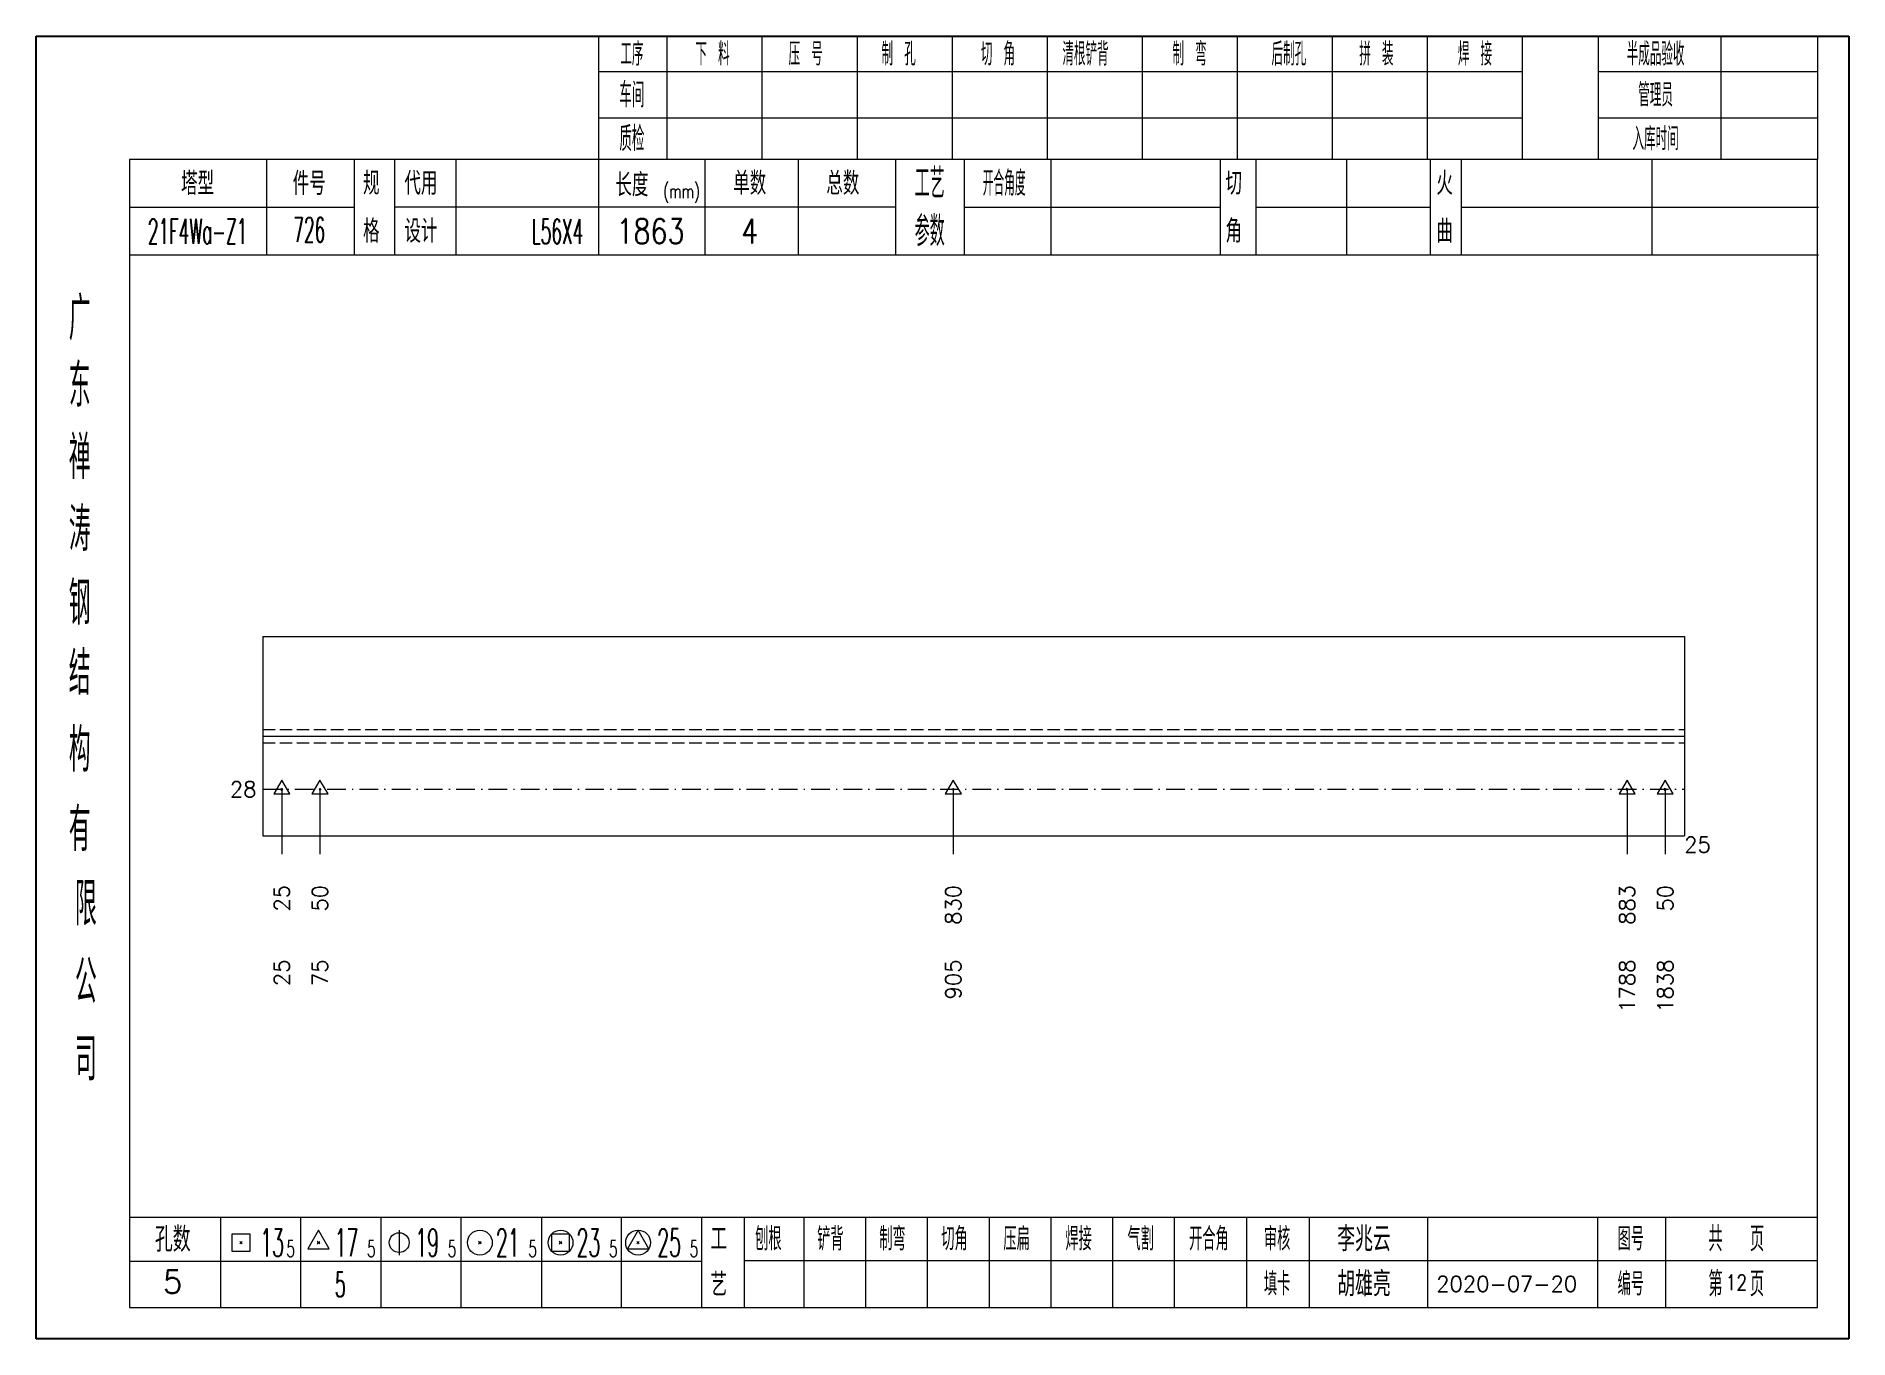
# Model space of a CAD drawing. Extents: x 1310 to 15542, y -76 to 8381.
# Drawn here: x 4949.9 to 5242, y 1943.8 to 2153.8 of the extents above; entities that cross this region are included whole.
import ezdxf
from ezdxf.enums import TextEntityAlignment as Align

# ---------------------------------------------------------------- set-up
doc = ezdxf.new("R2010")
doc.units = 0
doc.header["$MEASUREMENT"] = 0
doc.linetypes.add('一点画线', pattern=[5.2, 3, -1, 0.2, -1])
doc.linetypes.add('虚线', pattern=[2.75, 2, -0.75])
doc.layers.get('0').update_dxf_attribs({"linetype": 'CONTINUOUS', "lineweight": 25})
for name, color, linetype, lineweight in [('1', 7, 'CONTINUOUS', 25), ('4', 7, 'CONTINUOUS', 25), ('5', 7, 'CONTINUOUS', 25)]:
    doc.layers.add(name, color=color, linetype=linetype, lineweight=lineweight)
doc.styles.get("Standard").update_dxf_attribs({"font": 'simplex.shx', "width": 0.7, "height": 3, "bigfont": 'gbhzfs.shx'})

msp = doc.modelspace()

# ---------------------------------------------------------------- texts
at = {"color": 7, "linetype": 'Continuous', "lineweight": 13}
msp.add_text('28', height=2.5, dxfattribs=at).set_placement((4985.352, 2032.403), align=Align.MIDDLE_RIGHT)
at = {"layer": '1', "color": 7, "linetype": 'Continuous', "lineweight": 13}
msp.add_text('25', height=2.5, dxfattribs=at).set_placement((5215.482, 2023.474), align=Align.MIDDLE_LEFT)
at = {"layer": '1', "color": 8, "linetype": 'Continuous', "lineweight": 9}
for s, p in [('25', (4989.426, 2016.974)), ('50', (4995.576, 2016.974)), ('830', (5097.657, 2016.974)), ('883', (5206.257, 2016.974)), ('50', (5212.407, 2016.974))]:
    msp.add_text(s, height=2.5, rotation=90, dxfattribs=at).set_placement(p, align=Align.MIDDLE_RIGHT)
at = {"layer": '1', "color": 7, "linetype": 'Continuous', "lineweight": 13}
for s, p in [('25', (4989.426, 2004.974)), ('75', (4995.576, 2004.974)), ('905', (5097.657, 2004.974)), ('1788', (5206.257, 2004.974)), ('1838', (5212.407, 2004.974))]:
    msp.add_text(s, height=2.5, rotation=90, dxfattribs=at).set_placement(p, align=Align.MIDDLE_RIGHT)
at = {"layer": '4', "color": 1, "linetype": 'Continuous', "lineweight": 25}
for s, height, width, p in [('工序', 3.7, 0.7, (5045.852, 2150.931)), ('下 料', 3.7, 0.7, (5058.852, 2150.931)), ('制 孔', 3.7, 0.7, (5088.852, 2150.931)), ('切 角', 3.7, 0.7, (5104.852, 2150.931)), ('清根铲背 ', 3.7, 0.7, (5119.852, 2150.931)), (' 制 弯', 3.7, 0.7, (5134.852, 2150.931)), (' 后制孔', 3.7, 0.7, (5150.852, 2150.931)), ('拼 装', 3.7, 0.7, (5165.852, 2150.931)), (' 焊 接', 3.7, 0.7, (5180.852, 2150.931)), ('半成品验收', 3.7, 0.7, (5210.852, 2150.931)), ('压 号', 3.7, 0.7, (5073.852, 2150.931)), ('车间', 4, 0.7, (5045.852, 2144.331)), ('管理员', 3.7, 0.7, (5210.852, 2144.331)), ('质检', 4, 0.7, (5045.852, 2137.271)), ('入库时间', 3.7, 0.7, (5210.852, 2137.271)), ('工艺', 4.8, 0.7, (5093.852, 2130.091)), ('(mm)', 2.24, 0.7, (5053.852, 2128.831)), ('开合角度', 4, 0.6, (5105.852, 2130.091)), ('21F4Wa-Z1', 4, 0.5, (4975.852, 2122.351)), ('726', 4, 0.5, (4993.852, 2122.601)), ('L56X4', 4, 0.5, (5033.852, 2122.331)), ('1863', 4, 0.8, (5048.852, 2122.381)), ('4', 4, 0.8, (5064.852, 2122.381)), ('参数', 4.8, 0.7, (5093.852, 2122.381)), ('广', 6.96, 0.7, (4956.852, 2108.301)), ('东', 6.96, 0.7, (4956.852, 2097.511)), ('禅', 6.96, 0.7, (4956.852, 2085.921)), ('涛', 6.96, 0.7, (4956.852, 2074.321)), ('钢', 6.96, 0.7, (4956.852, 2062.431)), ('结', 6.96, 0.7, (4956.852, 2051.121)), ('构', 6.96, 0.7, (4956.852, 2038.741)), ('有', 6.96, 0.7, (4956.852, 2025.931)), ('限', 6.96, 0.7, (4957.852, 2013.931)), ('公', 6.96, 0.7, (4957.852, 2001.391)), ('司', 6.96, 0.7, (4957.852, 1988.911)), ('13', 4.47, 0.5, (4987.852, 1959.331)), ('17', 4.47, 0.5, (4999.852, 1959.331)), ('19', 4.47, 0.5, (5012.852, 1959.331)), ('21', 4.47, 0.5, (5025.852, 1959.331)), ('23', 4.47, 0.5, (5038.852, 1959.331)), ('25', 4.47, 0.5, (5051.852, 1959.331)), ('刨根', 3.7, 0.8, (5067.852, 1959.931)), ('铲背', 3.7, 0.8, (5077.852, 1959.931)), ('制弯', 3.7, 0.8, (5087.852, 1959.931)), ('切角', 3.7, 0.8, (5097.852, 1959.931)), ('压扁', 3.7, 0.8, (5107.852, 1959.931)), ('焊接', 3.7, 0.8, (5117.852, 1959.931)), ('气割', 3.7, 0.8, (5127.852, 1959.931)), ('开合角', 3.7, 0.8, (5138.852, 1959.931)), ('审核', 3.7, 0.8, (5149.852, 1959.931)), ('图号', 3.7, 0.8, (5206.852, 1959.931)), ('共  页', 4, 0.8, (5223.852, 1959.931)), ('5', 2.68, 0.6, (4990.852, 1958.331)), ('5', 2.68, 0.6, (5003.852, 1958.331)), ('5', 2.68, 0.6, (5016.852, 1958.331)), ('5', 2.68, 0.6, (5029.852, 1958.331)), ('5', 2.68, 0.6, (5042.852, 1958.331)), ('5', 2.68, 0.6, (5055.852, 1958.331)), ('5', 4, 0.5, (4998.852, 1952.581)), ('填卡', 3.7, 0.8, (5149.852, 1952.661)), ('编号', 3.7, 0.8, (5206.852, 1952.661)), ('第  页', 4, 0.8, (5223.852, 1952.661))]:
    msp.add_text(s, height=height, dxfattribs=dict(at, width=width)).set_placement(p, align=Align.MIDDLE_CENTER)
for s, height, p in [('塔型', 3.7, (4975.852, 2130.061)), ('件号', 3.7, (4993.852, 2130.061)), ('规', 3.7, (5003.852, 2130.091)), ('代用', 3.7, (5011.852, 2130.091)), ('长度', 3.7, (5045.852, 2129.831)), ('单数', 3.7, (5064.852, 2130.091)), ('总数', 3.7, (5079.852, 2130.091)), ('切', 3.7, (5142.852, 2130.091)), ('火', 3.7, (5176.852, 2130.091)), ('格', 3.7, (5003.852, 2122.381)), ('设计', 3.7, (5011.852, 2122.381)), ('角', 3.7, (5142.852, 2122.381)), ('曲', 3.7, (5176.852, 2122.381)), ('孔数', 4, (4971.852, 1959.851)), ('工', 3.7, (5059.852, 1959.931)), ('李兆云', 4, (5163.852, 1959.931)), ('5', 3.7, (4971.852, 1953.021)), ('艺', 3.7, (5059.852, 1952.581)), ('胡雄亮', 4, (5163.852, 1952.661)), ('2020-07-20', 2.5, (5186.852, 1952.661))]:
    msp.add_text(s, height=height, dxfattribs=at).set_placement(p, align=Align.MIDDLE_CENTER)
at = {"layer": '4', "color": 6, "linetype": 'Continuous', "lineweight": 25, "width": 0.8}
msp.add_text('12', height=2.5, dxfattribs=at).set_placement((5223.877, 1952.889), align=Align.MIDDLE_CENTER)

# ---------------------------------------------------------------- blocks, each defined once
blk = doc.blocks.new('孔17.5')
at = {"layer": '5', "color": 7, "linetype": 'Continuous', "lineweight": 13}
for p, q in [((0, 1), (-0.866, -0.5)), ((-0.1, -0.1), (0.1, 0.1)), ((0.1, -0.1), (-0.1, 0.1)), ((0.866, -0.5), (0, 1)), ((-0.866, -0.5), (0.866, -0.5))]:
    blk.add_line(p, q, dxfattribs=at)
blk = doc.blocks.new('CTJGK')
at = {"color": 6, "linetype": 'Continuous'}
for p, q in [((0, 209.97), (292.13, 209.97)), ((0, 0), (0, 209.97)), ((292.13, 209.97), (292.13, 0)), ((292.13, 0), (0, 0))]:
    blk.add_line(p, q, dxfattribs=at)

# ---------------------------------------------------------------- linework, layer by layer
at = {"color": 7, "linetype": 'Continuous', "lineweight": 18}
for p, q in [((4986.352, 2057.046), (4986.352, 2024.903)), ((4986.352, 2057.046), (5215.482, 2057.046)), ((5215.482, 2057.046), (5215.482, 2024.903)), ((4986.352, 2040.974), (5215.482, 2040.974))]:
    msp.add_line(p, q, dxfattribs=at)
at = {"color": 1, "linetype": '虚线', "lineweight": 18}
for p, q in [((4986.352, 2042.046), (5215.482, 2042.046)), ((4986.352, 2039.903), (5215.482, 2039.903))]:
    msp.add_line(p, q, dxfattribs=at)
at = {"color": 3, "linetype": '一点画线', "lineweight": 13}
msp.add_line((4986.352, 2032.403), (5215.482, 2032.403), dxfattribs=at)
at = {"color": 7, "linetype": 'Continuous', "lineweight": 13}
for p, q in [((4989.426, 2032.403), (4989.426, 2021.974)), ((4995.576, 2032.403), (4995.576, 2021.974)), ((5097.657, 2032.403), (5097.657, 2021.974)), ((5206.257, 2032.403), (5206.257, 2021.974)), ((5212.407, 2032.403), (5212.407, 2021.974))]:
    msp.add_line(p, q, dxfattribs=at)
at = {"layer": '1', "color": 7, "linetype": 'Continuous', "lineweight": 18}
msp.add_line((4986.352, 2024.903), (5215.482, 2024.903), dxfattribs=at)
at = {"layer": '4', "color": 1, "linetype": 'Continuous', "lineweight": 18}
for p, q in [((4949.852, 2153.801), (4949.852, 1943.831)), ((5241.982, 2153.801), (4949.852, 2153.801)), ((5040.482, 2153.801), (5040.482, 2133.961)), ((5051.512, 2153.801), (5051.512, 2133.941)), ((5066.822, 2153.801), (5066.822, 2133.941)), ((5082.142, 2153.801), (5082.142, 2133.941)), ((5097.452, 2153.801), (5097.452, 2133.941)), ((5112.762, 2153.801), (5112.762, 2133.941)), ((5128.072, 2153.801), (5128.072, 2133.941)), ((5143.392, 2153.801), (5143.392, 2133.941)), ((5158.702, 2153.801), (5158.702, 2133.941)), ((5174.012, 2153.801), (5174.012, 2133.941)), ((5189.322, 2153.801), (5189.322, 2133.961)), ((5189.322, 2153.801), (5189.322, 2133.941)), ((5201.602, 2153.801), (5201.602, 2133.941)), ((5221.352, 2153.801), (5221.352, 2133.941)), ((5236.932, 2153.801), (5236.932, 2133.941)), ((5241.982, 2124.001), (5241.982, 2153.801)), ((5189.322, 2148.071), (5040.482, 2148.071)), ((5236.932, 2148.071), (5201.602, 2148.071)), ((5189.322, 2140.591), (5040.482, 2140.591)), ((5236.932, 2140.591), (5201.602, 2140.591)), ((4964.862, 2133.941), (4964.862, 1948.881)), ((5236.932, 2133.941), (4964.862, 2133.941)), ((4986.982, 2133.951), (4986.982, 2118.531)), ((5001.132, 2118.531), (5001.132, 2133.941)), ((5007.632, 2118.531), (5007.632, 2133.941)), ((5017.502, 2133.941), (5017.502, 2118.531)), ((5040.482, 2133.961), (5040.482, 2118.531)), ((5057.602, 2133.941), (5057.602, 2118.531)), ((5072.652, 2133.941), (5072.652, 2118.531)), ((5088.352, 2133.941), (5088.352, 2118.531)), ((5099.412, 2133.941), (5099.412, 2118.531)), ((5113.362, 2133.941), (5113.362, 2118.531)), ((5140.662, 2133.941), (5140.662, 2118.531)), ((5146.422, 2133.941), (5146.422, 2118.531)), ((5161.042, 2133.941), (5161.042, 2118.531)), ((5174.502, 2133.941), (5174.502, 2118.531)), ((5179.492, 2133.941), (5179.492, 2118.531)), ((5210.232, 2133.941), (5210.232, 2118.531)), ((5236.932, 1948.881), (5236.932, 2133.941)), ((5001.132, 2126.181), (4964.862, 2126.181)), ((5088.352, 2126.231), (5007.632, 2126.231)), ((5099.412, 2126.231), (5140.662, 2126.231)), ((5146.422, 2126.231), (5174.502, 2126.231)), ((5179.492, 2126.231), (5237.112, 2126.231)), ((5241.982, 1943.831), (5241.982, 2124.001)), ((5237.112, 2118.531), (4964.862, 2118.531)), ((4964.862, 1963.411), (5236.932, 1963.411)), ((4979.552, 1963.411), (4979.552, 1948.881)), ((4992.482, 1948.881), (4992.482, 1963.411)), ((5005.412, 1963.411), (5005.412, 1948.881)), ((5018.332, 1948.881), (5018.332, 1963.411)), ((5031.262, 1963.411), (5031.262, 1948.881)), ((5044.192, 1948.881), (5044.192, 1963.411)), ((5057.112, 1948.881), (5057.112, 1963.411)), ((5063.982, 1948.881), (5063.982, 1963.411)), ((5073.642, 1948.881), (5073.642, 1963.411)), ((5083.582, 1948.881), (5083.582, 1963.411)), ((5093.522, 1948.881), (5093.522, 1963.411)), ((5103.472, 1948.881), (5103.472, 1963.411)), ((5113.412, 1948.881), (5113.412, 1963.411)), ((5123.352, 1948.881), (5123.352, 1963.411)), ((5133.302, 1948.881), (5133.302, 1963.411)), ((5144.942, 1948.881), (5144.942, 1963.411)), ((5155.092, 1948.881), (5155.092, 1963.411)), ((5174.152, 1948.881), (5174.152, 1963.411)), ((5201.532, 1948.881), (5201.532, 1963.411)), ((5212.492, 1948.881), (5212.492, 1963.411)), ((5057.112, 1956.281), (4964.862, 1956.281)), ((5063.942, 1956.441), (5236.932, 1956.441)), ((4964.862, 1948.881), (5236.932, 1948.881)), ((4949.852, 1943.831), (5241.982, 1943.831))]:
    msp.add_line(p, q, dxfattribs=at)
at = {"layer": '4', "color": 7, "linetype": 'Continuous', "lineweight": 13}
for p, q in [((4981.438, 1957.917), (4981.438, 1960.745)), ((4981.438, 1960.745), (4984.266, 1960.745)), ((4984.266, 1960.745), (4984.266, 1957.917)), ((4995.352, 1961.331), (4993.62, 1958.331)), ((4997.084, 1958.331), (4995.352, 1961.331)), ((5008.352, 1961.331), (5008.352, 1957.331)), ((5032.938, 1957.917), (5032.938, 1960.745)), ((5032.938, 1960.745), (5035.766, 1960.745)), ((5035.766, 1960.745), (5035.766, 1957.917)), ((5046.852, 1961.331), (5045.12, 1958.331)), ((5048.584, 1958.331), (5046.852, 1961.331)), ((4984.266, 1957.917), (4981.438, 1957.917)), ((4982.652, 1959.131), (4983.052, 1959.531)), ((4983.052, 1959.131), (4982.652, 1959.531)), ((4993.62, 1958.331), (4997.084, 1958.331)), ((4995.152, 1959.131), (4995.552, 1959.531)), ((4995.552, 1959.131), (4995.152, 1959.531)), ((5021.152, 1959.131), (5021.552, 1959.531)), ((5021.552, 1959.131), (5021.152, 1959.531)), ((5035.766, 1957.917), (5032.938, 1957.917)), ((5034.152, 1959.131), (5034.552, 1959.531)), ((5034.552, 1959.131), (5034.152, 1959.531)), ((5045.12, 1958.331), (5048.584, 1958.331)), ((5046.652, 1959.131), (5047.052, 1959.531)), ((5047.052, 1959.131), (5046.652, 1959.531))]:
    msp.add_line(p, q, dxfattribs=at)
for centre, radius in [((5008.352, 1959.331), 1.6), ((5021.352, 1959.331), 2), ((5034.352, 1959.331), 2), ((5046.852, 1959.331), 2)]:
    msp.add_circle(centre, radius, dxfattribs=at)

# ---------------------------------------------------------------- block references
at = {"color": 0, "linetype": 'Continuous'}
msp.add_blockref('CTJGK', (4949.852, 1943.831), dxfattribs=at)
at = {"layer": '1', "color": 8, "linetype": 'Continuous', "lineweight": 9, "xscale": 1.5, "yscale": 1.5, "zscale": 1.5}
for p in [(4989.426, 2032.403), (4995.576, 2032.403), (5097.657, 2032.403), (5206.257, 2032.403), (5212.407, 2032.403)]:
    msp.add_blockref('孔17.5', p, dxfattribs=at)

msp.set_redraw_order([(e.dxf.handle, doc.entitydb.next_handle()) for e in msp.query("TEXT MTEXT ATTDEF DIMENSION ARC_DIMENSION")])  # texts and dimensions are drawn at this point

doc.saveas('drawing.dxf')
